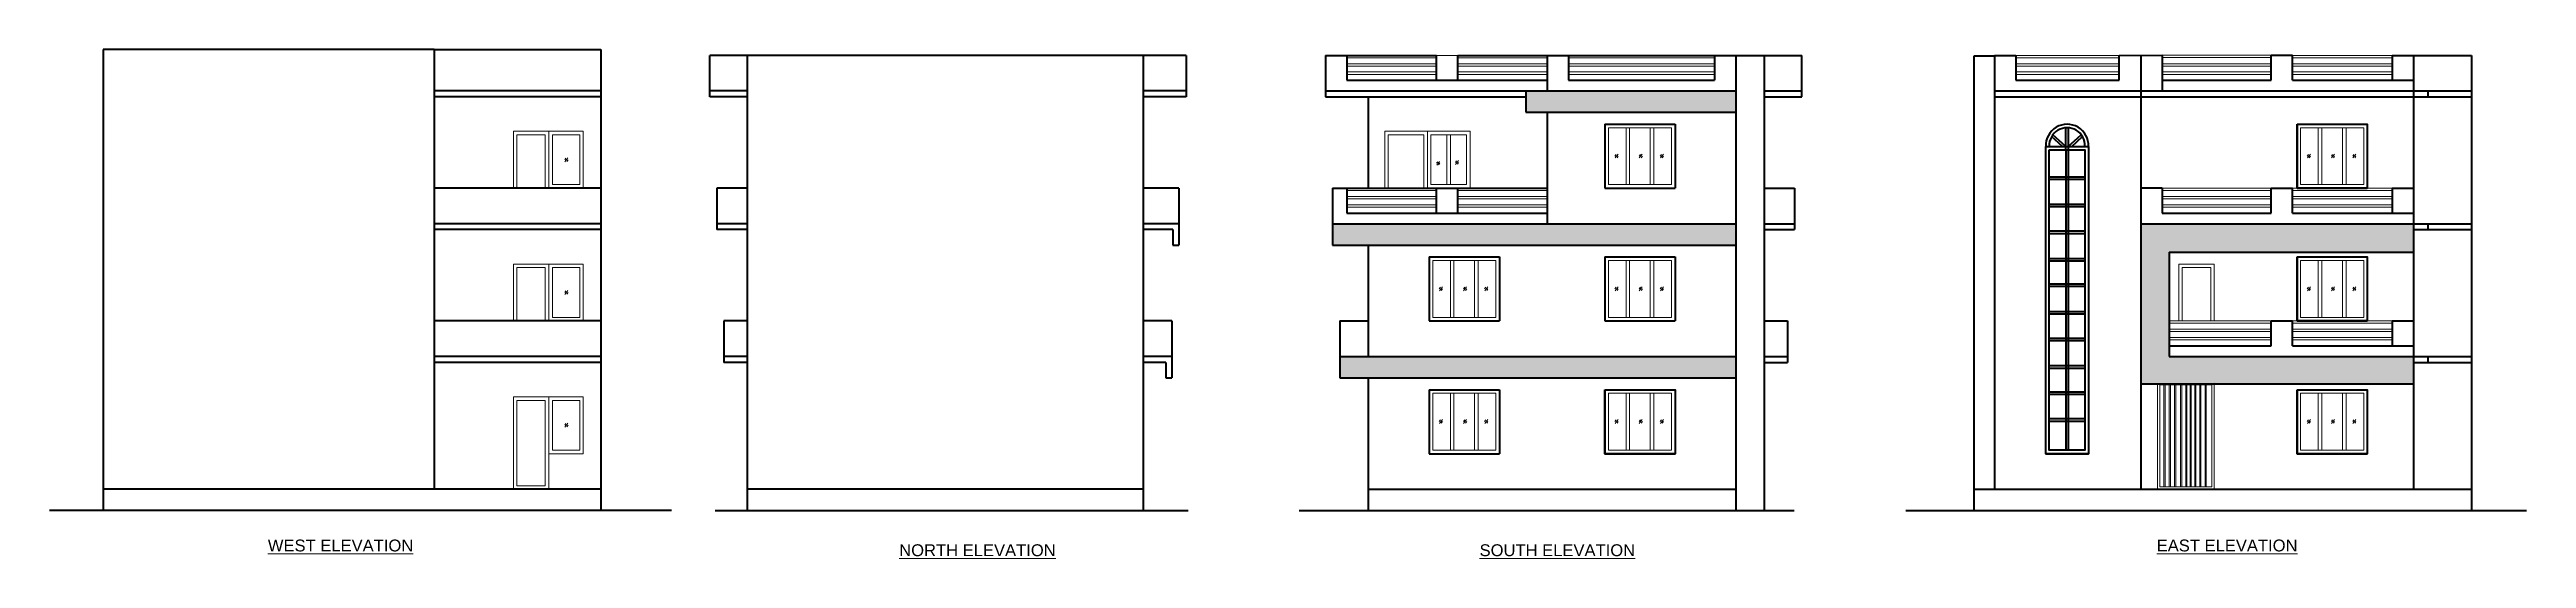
# Model space of a CAD drawing. Header units: inches. Extents: x -14619 to 1971361, y -855114 to -978.
# Drawn here: x 22157 to 24246, y -4106 to -3677 of the extents above; entities that cross this region are included whole.
import ezdxf

# ---------------------------------------------------------------- set-up
doc = ezdxf.new("R2010")
doc.units = ezdxf.units.IN
doc.header["$LTSCALE"] = 0.5
doc.header["$MEASUREMENT"] = 0
for name, color, linetype, lineweight in [('elev 25', 143, 'Continuous', 20), ('HACTH', 8, 'Continuous', 5), ('TEXT', 220, 'Continuous', 9), ('wall', 20, 'Continuous', 40), ('win door light', 30, 'Continuous', 18)]:
    doc.layers.add(name, color=color, linetype=linetype, lineweight=lineweight)
doc.styles.add('arial', font='arial.ttf')

msp = doc.modelspace()

# ---------------------------------------------------------------- texts
at = {"layer": 'TEXT', "ltscale": 5, "char_height": 10, "width": 169.444, "style": 'arial'}
for s, insert, attachment_point in [('{\\LWEST ELEVATION}', (22341.2, -4090.2), 1), ('\\pi20.02;{\\LEAST ELEVATION}', (24052.6, -4090.2), 3), ('{\\LNORTH ELEVATION}', (23005.5, -4094.2), 3), ('\\pi20.0151;{\\LSOUTH ELEVATION}', (23342.9, -4094.2), 1)]:
    msp.add_mtext(s, dxfattribs=dict(at, insert=insert, attachment_point=attachment_point))

# ---------------------------------------------------------------- hatches: boundary and pattern name
at = {"layer": 'HACTH'}
h = msp.add_hatch(color=256, dxfattribs=at)
h.dxf.hatch_style = 1
h.paths.add_polyline_path([(23245, -3936.8), (23245, -3954.8), (23579, -3954.8), (23579, -3936.8)])
h.paths.add_polyline_path([(23579, -3841.8), (23579, -3823.8), (23239, -3823.8), (23239, -3841.8)])
h.paths.add_polyline_path([(23401.9, -3711.8), (23401.9, -3729.8), (23579, -3729.8), (23579, -3711.8)])
h = msp.add_hatch(color=256, dxfattribs=at)
h.dxf.hatch_style = 1
h.paths.add_polyline_path([(23920.4, -3823.8), (23920.4, -3958.8), (23934.4, -3958.8), (23982.4, -3958.8), (24150.5, -3958.8), (24150.5, -3935.8), (23944.4, -3935.8), (23944.4, -3847.8), (24150.5, -3847.8), (24150.5, -3823.8)])

# ---------------------------------------------------------------- linework, layer by layer
at = {"layer": 'elev 25'}
for p, q in [((23326.5, -3681.8), (23251, -3681.8)), ((23326.5, -3683.8), (23251, -3683.8)), ((23326.5, -3688.8), (23251, -3688.8)), ((23326.5, -3690.8), (23251, -3690.8)), ((23326.5, -3695.8), (23251, -3695.8)), ((23419.9, -3681.8), (23326.5, -3681.8)), ((23419.9, -3683.8), (23344.5, -3683.8)), ((23419.9, -3688.8), (23344.5, -3688.8)), ((23419.9, -3690.8), (23344.5, -3690.8)), ((23419.9, -3695.8), (23344.5, -3695.8)), ((23561, -3681.8), (23437.9, -3681.8)), ((23561, -3683.8), (23437.9, -3683.8)), ((23561, -3688.8), (23437.9, -3688.8)), ((23561, -3690.8), (23437.9, -3690.8)), ((23561, -3695.8), (23437.9, -3695.8)), ((23902.1, -3681.8), (23815.1, -3681.8)), ((23902.1, -3683.8), (23815.1, -3683.8)), ((23902.1, -3688.8), (23815.1, -3688.8)), ((23902.1, -3690.8), (23815.1, -3690.8)), ((23902.1, -3695.8), (23815.1, -3695.8)), ((24030.4, -3681.7), (23938.4, -3681.7)), ((24030.4, -3683.7), (23938.4, -3683.7)), ((24030.4, -3688.8), (23938.4, -3688.8)), ((24030.4, -3690.8), (23938.4, -3690.8)), ((24030.4, -3695.8), (23938.4, -3695.8)), ((24132.5, -3681.8), (24048.4, -3681.8)), ((24132.5, -3683.8), (24048.4, -3683.8)), ((24132.5, -3688.8), (24048.4, -3688.8)), ((24132.5, -3690.8), (24048.4, -3690.8)), ((24132.5, -3695.8), (24048.4, -3695.8)), ((23326.5, -3697.8), (23251, -3697.8)), ((23419.9, -3697.8), (23344.5, -3697.8)), ((23561, -3697.8), (23437.9, -3697.8)), ((23902.1, -3697.8), (23815.1, -3697.8)), ((24030.4, -3697.8), (23938.4, -3697.8)), ((24132.5, -3697.8), (24048.4, -3697.8)), ((23326.5, -3793.8), (23251, -3793.8)), ((23326.5, -3795.8), (23251, -3795.8)), ((23326.5, -3800.8), (23251, -3800.8)), ((23419.9, -3793.8), (23344.5, -3793.8)), ((23419.9, -3795.8), (23344.5, -3795.8)), ((23419.9, -3800.8), (23344.5, -3800.8)), ((24030.4, -3793.8), (23938.4, -3793.8)), ((24030.4, -3795.8), (23938.4, -3795.8)), ((24030.4, -3800.8), (23938.4, -3800.8)), ((24132.5, -3793.8), (24048.4, -3793.8)), ((24132.5, -3795.8), (24048.4, -3795.8)), ((24132.5, -3800.8), (24048.4, -3800.8)), ((23326.5, -3802.8), (23251, -3802.8)), ((23326.5, -3807.8), (23251, -3807.8)), ((23326.5, -3809.8), (23251, -3809.8)), ((23419.9, -3802.8), (23344.5, -3802.8)), ((23419.9, -3807.8), (23344.5, -3807.8)), ((23419.9, -3809.8), (23344.5, -3809.8)), ((24030.4, -3802.8), (23938.4, -3802.8)), ((24030.4, -3807.8), (23938.4, -3807.8)), ((24030.4, -3809.8), (23938.4, -3809.8)), ((24132.5, -3802.8), (24048.4, -3802.8)), ((24132.5, -3807.8), (24048.4, -3807.8)), ((24132.5, -3809.8), (24048.4, -3809.8)), ((24030.4, -3905.8), (23944.4, -3905.8)), ((24030.4, -3907.8), (23944.4, -3907.8)), ((24030.4, -3912.8), (23944.4, -3912.8)), ((24030.4, -3914.8), (23944.4, -3914.8)), ((24030.4, -3919.8), (23944.4, -3919.8)), ((24030.4, -3921.8), (23944.4, -3921.8)), ((24132.5, -3905.8), (24048.4, -3905.8)), ((24132.5, -3907.8), (24048.4, -3907.8)), ((24132.5, -3912.8), (24048.4, -3912.8)), ((24132.5, -3914.8), (24048.4, -3914.8)), ((24132.5, -3919.8), (24048.4, -3919.8)), ((24132.5, -3921.8), (24048.4, -3921.8))]:
    msp.add_line(p, q, dxfattribs=at)
at = {"layer": 'wall'}
for p, q in [((22202.4, -3676.8), (22202.4, -4065.8)), ((22481.4, -3676.8), (22202.4, -3676.8)), ((22481.4, -3676.8), (22481.4, -4047.8)), ((22481.4, -3676.8), (22622, -3676.8)), ((22622, -3676.8), (22622, -4065.8)), ((22713.8, -3716.8), (22713.8, -3681.8)), ((23115.4, -3681.8), (22713.8, -3681.8)), ((22745.5, -3681.8), (22745.5, -4065.8)), ((23079.4, -3681.8), (23079.4, -3823.8)), ((23115.4, -3681.8), (23115.4, -3716.8)), ((23233, -3681.8), (23326.5, -3681.8)), ((23233, -3681.8), (23233, -3716.8)), ((23251, -3681.8), (23251, -3702.8)), ((23251, -3681.8), (23326.5, -3681.8)), ((23326.5, -3702.8), (23326.5, -3681.8)), ((23344.5, -3681.8), (23634.5, -3681.8)), ((23344.5, -3681.8), (23419.9, -3681.8)), ((23344.5, -3702.8), (23344.5, -3681.8)), ((23419.9, -3681.8), (23419.9, -3711.8)), ((23419.9, -3681.8), (23561, -3681.8)), ((23437.9, -3681.8), (23437.9, -3702.8)), ((23561, -3681.8), (23561, -3702.8)), ((23579, -3681.8), (23579, -4065.8)), ((23602.8, -3681.8), (23602.8, -4065.8)), ((23634.5, -3716.8), (23634.5, -3681.8)), ((23779.7, -3682.4), (23779.7, -4065.8)), ((23797.1, -3682.4), (23779.7, -3682.4)), ((23797.1, -3681.8), (23797.1, -4047.8)), ((23797.1, -3681.8), (23815.1, -3681.8)), ((23815.1, -3681.8), (23815.1, -3702.8)), ((23902.1, -3681.8), (23938.4, -3681.7)), ((23902.1, -3702.8), (23902.1, -3681.8)), ((23920.4, -3681.8), (23920.4, -4047.8)), ((23938.4, -3681.7), (23938.4, -3711.7)), ((24030.4, -3702.8), (24030.4, -3681.8)), ((24048.4, -3681.8), (24030.4, -3681.8)), ((24048.4, -3702.8), (24048.4, -3681.8)), ((24132.5, -3681.8), (24132.5, -3702.8)), ((24132.5, -3681.8), (24199.3, -3681.8)), ((24150.5, -3681.8), (24150.5, -4047.8)), ((24199.3, -3681.8), (24199.3, -4065.8)), ((22622, -3711.8), (22481.4, -3711.8)), ((22622, -3716.8), (22481.4, -3716.8)), ((22745.5, -3711.8), (22713.8, -3711.8)), ((22745.5, -3716.8), (22713.8, -3716.8)), ((23115.4, -3711.8), (23079.4, -3711.8)), ((23115.4, -3716.8), (23079.4, -3716.8)), ((23233, -3711.8), (23579, -3711.8)), ((23233, -3716.8), (23401.9, -3716.8)), ((23251, -3702.8), (23419.9, -3702.8)), ((23268.9, -3716.8), (23268.9, -3793.8)), ((23401.9, -3711.8), (23401.9, -3729.8)), ((23437.9, -3702.8), (23561, -3702.8)), ((23602.8, -3711.8), (23634.5, -3711.8)), ((23602.8, -3716.8), (23634.5, -3716.8)), ((23797.1, -3711.8), (24199.3, -3711.8)), ((23797.1, -3716.8), (24199.3, -3716.8)), ((23815.1, -3702.8), (23902.1, -3702.8)), ((23938.4, -3702.8), (24030.4, -3702.8)), ((24048.4, -3702.8), (24150.5, -3702.8)), ((24162.5, -3711.8), (24162.5, -3716.8)), ((23401.9, -3729.8), (23579, -3729.8)), ((23419.9, -3729.8), (23419.9, -3823.8)), ((23468.5, -3739.8), (23468.5, -3793.8)), ((23468.5, -3739.8), (23468.5, -3793.8)), ((23468.5, -3739.8), (23527.7, -3739.8)), ((23527.7, -3739.8), (23527.7, -3793.8)), ((23527.7, -3739.8), (23527.7, -3793.8)), ((23854.3, -3758.6), (23845.2, -3750.3)), ((23857.3, -3758.6), (23846.3, -3748.7)), ((23857.3, -3761.6), (23857.3, -3742.8)), ((23859.3, -3742.8), (23859.3, -4014.8)), ((23859.3, -3758.6), (23870.3, -3748.7)), ((23862.3, -3758.6), (23871.4, -3750.3)), ((24052.2, -3739.8), (24052.2, -3793.8)), ((24052.2, -3739.8), (24052.2, -3793.8)), ((24052.2, -3739.8), (24111.4, -3739.8)), ((24111.4, -3739.8), (24111.4, -3793.8)), ((24111.4, -3739.8), (24111.4, -3793.8)), ((23857.3, -3761.5), (23857.3, -4014.8)), ((22622, -3793.8), (22481.4, -3793.8)), ((22745.5, -3793.8), (22719.8, -3793.8)), ((22719.8, -3793.8), (22719.8, -3828.8)), ((23109.4, -3793.8), (23079.4, -3793.8)), ((23109.4, -3793.8), (23109.4, -3841.8)), ((23239, -3793.8), (23419.9, -3793.8)), ((23239, -3793.8), (23282.9, -3793.8)), ((23239, -3793.8), (23239, -3841.8)), ((23251, -3793.8), (23326.5, -3793.8)), ((23251, -3793.8), (23251, -3814.8)), ((23318.9, -3793.8), (23419.9, -3793.8)), ((23326.5, -3814.8), (23326.5, -3793.8)), ((23326.5, -3793.8), (23344.5, -3793.8)), ((23344.5, -3793.8), (23419.9, -3793.8)), ((23344.5, -3814.8), (23344.5, -3793.8)), ((23468.5, -3793.8), (23527.7, -3793.8)), ((23602.8, -3793.8), (23628.5, -3793.8)), ((23628.5, -3793.8), (23628.5, -3828.8)), ((23843.3, -3784.2), (23873.3, -3784.2)), ((23843.3, -3786.2), (23873.3, -3786.2)), ((23938.4, -3793.8), (23920.4, -3793.8)), ((23938.4, -3793.8), (23938.4, -3814.8)), ((24030.4, -3814.8), (24030.4, -3793.8)), ((24030.4, -3793.8), (24048.4, -3793.8)), ((24048.4, -3814.8), (24048.4, -3793.8)), ((24052.2, -3793.8), (24111.4, -3793.8)), ((24132.5, -3793.8), (24132.5, -3814.8)), ((24132.5, -3793.8), (24150.5, -3793.8)), ((23251, -3814.8), (23419.9, -3814.8)), ((23843.3, -3807.3), (23873.3, -3807.3)), ((23843.3, -3809.3), (23873.3, -3809.3)), ((23938.4, -3814.8), (24030.4, -3814.8)), ((24048.4, -3814.8), (24150.5, -3814.8)), ((22622, -3823.8), (22481.4, -3823.8)), ((22622, -3828.8), (22481.4, -3828.8)), ((22745.5, -3823.8), (22719.8, -3823.8)), ((22745.5, -3828.8), (22719.8, -3828.8)), ((23079.4, -3823.8), (23079.4, -3935.8)), ((23109.4, -3823.8), (23079.4, -3823.8)), ((23104.4, -3828.8), (23079.4, -3828.8)), ((23104.4, -3828.8), (23104.4, -3841.8)), ((23104.4, -3841.8), (23109.4, -3841.8)), ((23239, -3823.8), (23579, -3823.8)), ((23239, -3841.8), (23579, -3841.8)), ((23268.9, -3841.8), (23268.9, -3935.8)), ((23602.8, -3823.8), (23628.5, -3823.8)), ((23602.8, -3828.8), (23628.5, -3828.8)), ((23843.3, -3829.9), (23873.3, -3829.9)), ((23843.3, -3831.9), (23873.3, -3831.9)), ((23920.4, -3823.8), (24199.3, -3823.8)), ((24150.5, -3828.8), (24199.3, -3828.8)), ((24162.5, -3823.8), (24162.5, -3828.8)), ((23320.4, -3851.8), (23320.4, -3905.8)), ((23320.4, -3851.8), (23320.4, -3905.8)), ((23320.4, -3851.8), (23320.4, -3905.8)), ((23320.4, -3851.8), (23379.6, -3851.8)), ((23379.6, -3851.8), (23379.6, -3905.8)), ((23379.6, -3851.8), (23379.6, -3905.8)), ((23379.6, -3851.8), (23379.6, -3905.8)), ((23468.5, -3851.8), (23468.5, -3905.8)), ((23468.5, -3851.8), (23468.5, -3905.8)), ((23468.5, -3851.8), (23468.5, -3905.8)), ((23468.5, -3851.8), (23527.7, -3851.8)), ((23527.7, -3851.8), (23527.7, -3905.8)), ((23527.7, -3851.8), (23527.7, -3905.8)), ((23527.7, -3851.8), (23527.7, -3905.8)), ((23843.3, -3853), (23873.3, -3853)), ((23843.3, -3855), (23873.3, -3855)), ((23944.4, -3847.8), (23944.4, -3935.8)), ((23944.4, -3847.8), (24150.5, -3847.8)), ((24052.2, -3851.8), (24052.2, -3905.8)), ((24052.2, -3851.8), (24052.2, -3905.8)), ((24052.2, -3851.8), (24111.4, -3851.8)), ((24111.4, -3851.8), (24111.4, -3905.8)), ((24111.4, -3851.8), (24111.4, -3905.8)), ((23843.3, -3874.6), (23873.3, -3874.6)), ((23843.3, -3876.6), (23873.3, -3876.6)), ((23843.3, -3897.8), (23873.3, -3897.8)), ((23843.3, -3899.8), (23873.3, -3899.8)), ((22622, -3905.8), (22481.4, -3905.8)), ((22745.5, -3905.8), (22725.8, -3905.8)), ((22725.8, -3905.8), (22725.8, -3940.8)), ((23103.4, -3905.8), (23079.4, -3905.8)), ((23103.4, -3905.8), (23103.4, -3935.8)), ((23245, -3905.8), (23268.9, -3905.8)), ((23245, -3905.8), (23245, -3935.8)), ((23320.4, -3905.8), (23379.6, -3905.8)), ((23468.5, -3905.8), (23527.7, -3905.8)), ((23602.8, -3905.8), (23622.5, -3905.8)), ((23622.5, -3905.8), (23622.5, -3940.8)), ((23843.3, -3920.4), (23873.3, -3920.4)), ((23843.3, -3922.4), (23873.3, -3922.4)), ((23920.4, -3905.8), (23920.4, -3940.8)), ((24030.4, -3926.8), (24030.4, -3905.8)), ((24030.4, -3905.8), (24048.4, -3905.8)), ((24048.4, -3926.8), (24048.4, -3905.8)), ((24052.2, -3905.8), (24111.4, -3905.8)), ((24132.5, -3905.8), (24132.5, -3926.8)), ((24132.5, -3905.8), (24150.5, -3905.8)), ((22622, -3935.8), (22481.4, -3935.8)), ((22622, -3940.8), (22481.4, -3940.8)), ((22745.5, -3935.8), (22725.8, -3935.8)), ((22745.5, -3940.8), (22725.8, -3940.8)), ((23079.4, -3935.8), (23079.4, -4065.8)), ((23103.4, -3935.8), (23079.4, -3935.8)), ((23098.4, -3940.8), (23079.4, -3940.8)), ((23098.4, -3940.8), (23098.4, -3953.8)), ((23103.4, -3935.8), (23103.4, -3953.8)), ((23245, -3935.8), (23579, -3935.8)), ((23245, -3935.8), (23245, -3953.8)), ((23602.8, -3935.8), (23622.5, -3935.8)), ((23602.8, -3940.8), (23622.5, -3940.8)), ((23843.3, -3943.5), (23873.3, -3943.5)), ((23843.3, -3945.5), (23873.3, -3945.5)), ((23944.4, -3926.8), (24030.4, -3926.8)), ((23944.4, -3935.8), (24199.3, -3935.8)), ((24048.4, -3926.8), (24150.5, -3926.8)), ((24150.5, -3940.8), (24199.3, -3940.8)), ((24162.5, -3935.8), (24162.5, -3940.8)), ((23098.4, -3953.8), (23103.4, -3953.8)), ((23245, -3953.8), (23579, -3953.8)), ((23268.9, -3953.8), (23268.9, -4065.8)), ((23320.4, -3963.8), (23320.4, -4017.8)), ((23320.4, -3963.8), (23320.4, -4017.8)), ((23320.4, -3963.8), (23379.6, -3963.8)), ((23379.6, -3963.8), (23379.6, -4017.8)), ((23379.6, -3963.8), (23379.6, -4017.8)), ((23468.5, -3963.8), (23468.5, -4017.8)), ((23468.5, -3963.8), (23468.5, -4017.8)), ((23468.5, -3963.8), (23527.7, -3963.8)), ((23527.7, -3963.8), (23527.7, -4017.8)), ((23527.7, -3963.8), (23527.7, -4017.8)), ((23843.3, -3965.6), (23873.3, -3965.6)), ((23843.3, -3967.6), (23873.3, -3967.6)), ((23920.4, -3958.8), (24150.5, -3958.8)), ((24052.2, -3963.8), (24052.2, -4017.8)), ((24052.2, -3963.8), (24052.2, -4017.8)), ((24052.2, -3963.8), (24111.4, -3963.8)), ((24111.4, -3963.8), (24111.4, -4017.8)), ((24111.4, -3963.8), (24111.4, -4017.8)), ((23843.3, -3988.2), (23873.3, -3988.2)), ((23843.3, -3990.2), (23873.3, -3990.2)), ((23320.4, -4017.8), (23379.6, -4017.8)), ((23468.5, -4017.8), (23527.7, -4017.8)), ((23840.3, -4017.8), (23876.3, -4017.8)), ((24052.2, -4017.8), (24111.4, -4017.8)), ((22622, -4047.8), (22202.4, -4047.8)), ((23079.4, -4047.8), (22745.5, -4047.8)), ((23268.9, -4047.8), (23579, -4047.8)), ((23779.7, -4047.8), (24199.3, -4047.8)), ((22681.5, -4065.8), (22157.1, -4065.8)), ((22718.3, -4065.8), (23117.2, -4065.8)), ((23210.8, -4065.8), (23628.1, -4065.8)), ((23722.3, -4065.8), (24245.6, -4065.8))]:
    msp.add_line(p, q, dxfattribs=at)
for points in [[(23840.3, -3758.6), (23876.3, -3758.6), (23876.3, -4017.8), (23840.3, -4017.8)], [(24052.2, -3739.8), (24111.4, -3739.8), (24111.4, -3793.8), (24052.2, -3793.8)], [(23843.3, -3761.6), (23873.3, -3761.6), (23873.3, -4014.8), (23843.3, -4014.8)], [(24052.2, -3851.8), (24111.4, -3851.8), (24111.4, -3905.8), (24052.2, -3905.8)], [(23468.5, -3963.8), (23527.7, -3963.8), (23527.7, -4017.8), (23468.5, -4017.8)], [(24052.2, -3963.8), (24111.4, -3963.8), (24111.4, -4017.8), (24052.2, -4017.8)]]:
    msp.add_lwpolyline(points, close=True, dxfattribs=at)
for radius in [18, 15.1]:
    msp.add_arc((23858.3, -3757.9), radius, 357.7832, 182.2168, dxfattribs=at)
at = {"layer": 'win door light'}
for p, q in [((23282.9, -3745.8), (23354.9, -3745.8)), ((23282.9, -3745.8), (23282.9, -3793.8)), ((23318.9, -3745.8), (23318.9, -3793.8)), ((23335.4, -3748.8), (23335.4, -3790.8)), ((23338.4, -3748.8), (23338.4, -3790.8)), ((23354.9, -3745.8), (23354.9, -3793.8)), ((23486.4, -3742.8), (23486.4, -3790.8)), ((23489.4, -3742.8), (23489.4, -3790.8)), ((23506.8, -3742.8), (23506.8, -3790.8)), ((23509.8, -3742.8), (23509.8, -3790.8)), ((24070.1, -3742.8), (24070.1, -3790.8)), ((24073.1, -3742.8), (24073.1, -3790.8)), ((24090.5, -3742.8), (24090.5, -3790.8)), ((24093.5, -3742.8), (24093.5, -3790.8)), ((22592.6, -3768.4), (22591.5, -3769.8)), ((22594.2, -3768.1), (22591.7, -3771.5)), ((22594.3, -3769.8), (22593.2, -3771.2)), ((23327.6, -3771.5), (23326.6, -3772.8)), ((23329.2, -3771.2), (23326.8, -3774.5)), ((23329.3, -3772.8), (23328.3, -3774.2)), ((23343.5, -3770.8), (23342.5, -3772.1)), ((23345.1, -3770.5), (23342.6, -3773.8)), ((23345.2, -3772.1), (23344.2, -3773.5)), ((23478.1, -3765.3), (23477.1, -3766.7)), ((23479.7, -3765), (23477.2, -3768.3)), ((23479.8, -3766.7), (23478.8, -3768.1)), ((23498.5, -3765.3), (23497.4, -3766.7)), ((23500.1, -3765), (23497.6, -3768.3)), ((23500.2, -3766.7), (23499.1, -3768.1)), ((23516.4, -3765.3), (23515.3, -3766.7)), ((23518, -3765), (23515.5, -3768.3)), ((23518.1, -3766.7), (23517, -3768.1)), ((24061.9, -3765.3), (24060.8, -3766.7)), ((24063.4, -3765), (24061, -3768.3)), ((24063.6, -3766.7), (24062.5, -3768.1)), ((24082.2, -3765.3), (24081.2, -3766.7)), ((24083.8, -3765), (24081.3, -3768.3)), ((24083.9, -3766.7), (24082.9, -3768.1)), ((24100.1, -3765.3), (24099.1, -3766.7)), ((24101.7, -3765), (24099.3, -3768.3)), ((24101.8, -3766.7), (24100.8, -3768.1)), ((23338.3, -3854.8), (23338.3, -3902.8)), ((23341.3, -3854.8), (23341.3, -3902.8)), ((23358.6, -3854.8), (23358.6, -3902.8)), ((23361.6, -3854.8), (23361.6, -3902.8)), ((23486.4, -3854.8), (23486.4, -3902.8)), ((23489.4, -3854.8), (23489.4, -3902.8)), ((23506.8, -3854.8), (23506.8, -3902.8)), ((23509.8, -3854.8), (23509.8, -3902.8)), ((23952.4, -3857.8), (23982.4, -3857.8)), ((23952.4, -3857.8), (23952.4, -3905.8)), ((23982.4, -3857.8), (23982.4, -3905.8)), ((24070.1, -3854.8), (24070.1, -3902.8)), ((24073.1, -3854.8), (24073.1, -3902.8)), ((24090.5, -3854.8), (24090.5, -3902.8)), ((24093.5, -3854.8), (24093.5, -3902.8)), ((22592.6, -3880.4), (22591.5, -3881.8)), ((22594.2, -3880.1), (22591.7, -3883.5)), ((22594.3, -3881.8), (22593.2, -3883.2)), ((23330, -3877.3), (23328.9, -3878.7)), ((23331.6, -3877), (23329.1, -3880.3)), ((23331.7, -3878.7), (23330.6, -3880.1)), ((23350.4, -3877.3), (23349.3, -3878.7)), ((23352, -3877), (23349.5, -3880.3)), ((23352.1, -3878.7), (23351, -3880.1)), ((23368.3, -3877.3), (23367.2, -3878.7)), ((23369.9, -3877), (23367.4, -3880.3)), ((23370, -3878.7), (23368.9, -3880.1)), ((23478.1, -3877.3), (23477.1, -3878.7)), ((23479.7, -3877), (23477.2, -3880.3)), ((23479.8, -3878.7), (23478.8, -3880.1)), ((23498.5, -3877.3), (23497.4, -3878.7)), ((23500.1, -3877), (23497.6, -3880.3)), ((23500.2, -3878.7), (23499.1, -3880.1)), ((23516.4, -3877.3), (23515.3, -3878.7)), ((23518, -3877), (23515.5, -3880.3)), ((23518.1, -3878.7), (23517, -3880.1)), ((24061.9, -3877.3), (24060.8, -3878.7)), ((24063.4, -3877), (24061, -3880.3)), ((24063.6, -3878.7), (24062.5, -3880.1)), ((24082.2, -3877.3), (24081.2, -3878.7)), ((24083.8, -3877), (24081.3, -3880.3)), ((24083.9, -3878.7), (24082.9, -3880.1)), ((24100.1, -3877.3), (24099.1, -3878.7)), ((24101.7, -3877), (24099.3, -3880.3)), ((24101.8, -3878.7), (24100.8, -3880.1)), ((23338.3, -3966.8), (23338.3, -4014.8)), ((23341.3, -3966.8), (23341.3, -4014.8)), ((23358.6, -3966.8), (23358.6, -4014.8)), ((23361.6, -3966.8), (23361.6, -4014.8)), ((23486.4, -3966.8), (23486.4, -4014.8)), ((23489.4, -3966.8), (23489.4, -4014.8)), ((23506.8, -3966.8), (23506.8, -4014.8)), ((23509.8, -3966.8), (23509.8, -4014.8)), ((23934.4, -3958.8), (23934.4, -4047.8)), ((23940, -3959.8), (23940, -4045.8)), ((23941, -3959.8), (23941, -4045.8)), ((23944.4, -3959.8), (23944.4, -4045.8)), ((23945.4, -3959.8), (23945.4, -4045.8)), ((23948.9, -3959.8), (23948.9, -4045.8)), ((23949.9, -3959.8), (23949.9, -4045.8)), ((23954, -3959.8), (23954, -4045.8)), ((23955, -3959.8), (23955, -4045.8)), ((23958.4, -3959.8), (23958.4, -4045.8)), ((23959.4, -3959.8), (23959.4, -4045.8)), ((23962, -3959.8), (23962, -4045.8)), ((23963, -3959.8), (23963, -4045.8)), ((23965.9, -3959.8), (23965.9, -4045.8)), ((23966.9, -3959.8), (23966.9, -4045.8)), ((23970.1, -3959.8), (23970.1, -4045.8)), ((23971.1, -3959.8), (23971.1, -4045.8)), ((23974.6, -3959.8), (23974.6, -4045.8)), ((23975.6, -3959.8), (23975.6, -4045.8)), ((23982.4, -3958.8), (23982.4, -4047.8)), ((24070.1, -3966.8), (24070.1, -4014.8)), ((24073.1, -3966.8), (24073.1, -4014.8)), ((24090.5, -3966.8), (24090.5, -4014.8)), ((24093.5, -3966.8), (24093.5, -4014.8)), ((23331.6, -3989), (23329.1, -3992.3)), ((23352, -3989), (23349.5, -3992.3)), ((23369.9, -3989), (23367.4, -3992.3)), ((23479.7, -3989), (23477.2, -3992.3)), ((23500.1, -3989), (23497.6, -3992.3)), ((23518, -3989), (23515.5, -3992.3)), ((24063.4, -3989), (24061, -3992.3)), ((24083.8, -3989), (24081.3, -3992.3)), ((24101.7, -3989), (24099.3, -3992.3)), ((22592.6, -3992.4), (22591.5, -3993.8)), ((22594.2, -3992.1), (22591.7, -3995.5)), ((22594.3, -3993.8), (22593.2, -3995.2)), ((23330, -3989.3), (23328.9, -3990.7)), ((23331.7, -3990.7), (23330.6, -3992.1)), ((23350.4, -3989.3), (23349.3, -3990.7)), ((23352.1, -3990.7), (23351, -3992.1)), ((23368.3, -3989.3), (23367.2, -3990.7)), ((23370, -3990.7), (23368.9, -3992.1)), ((23478.1, -3989.3), (23477.1, -3990.7)), ((23479.8, -3990.7), (23478.8, -3992.1)), ((23498.5, -3989.3), (23497.4, -3990.7)), ((23500.2, -3990.7), (23499.1, -3992.1)), ((23516.4, -3989.3), (23515.3, -3990.7)), ((23518.1, -3990.7), (23517, -3992.1)), ((24061.9, -3989.3), (24060.8, -3990.7)), ((24063.6, -3990.7), (24062.5, -3992.1)), ((24082.2, -3989.3), (24081.2, -3990.7)), ((24083.9, -3990.7), (24082.9, -3992.1)), ((24100.1, -3989.3), (24099.1, -3990.7)), ((24101.8, -3990.7), (24100.8, -3992.1))]:
    msp.add_line(p, q, dxfattribs=at)
for points in [[(22548.2, -3793.8), (22548.2, -3745.8), (22578.1, -3745.8), (22578.1, -3793.8)], [(22551.2, -3793.8), (22551.2, -3748.8), (22575.1, -3748.8), (22575.1, -3793.8)], [(23282.9, -3793.8), (23282.9, -3745.8), (23318.9, -3745.8), (23318.9, -3793.8)], [(23285.9, -3793.8), (23285.9, -3748.8), (23315.9, -3748.8), (23315.9, -3793.8)], [(22548.2, -3905.8), (22548.2, -3857.8), (22578.1, -3857.8), (22578.1, -3905.8)], [(22551.2, -3905.8), (22551.2, -3860.8), (22575.1, -3860.8), (22575.1, -3905.8)], [(23952.4, -3905.8), (23952.4, -3857.8), (23982.4, -3857.8), (23982.4, -3905.8)], [(23955.4, -3905.8), (23955.4, -3860.8), (23979.4, -3860.8), (23979.4, -3905.8)], [(23982.4, -3958.8), (23982.4, -4047.8), (23934.4, -4047.8), (23934.4, -3958.8)]]:
    msp.add_lwpolyline(points, dxfattribs=at)
for points in [[(22578.2, -3745.8), (22607.2, -3745.8), (22607.2, -3793.8), (22578.2, -3793.8)], [(22581.2, -3748.8), (22604.2, -3748.8), (22604.2, -3790.8), (22581.2, -3790.8)], [(23318.9, -3745.8), (23354.9, -3745.8), (23354.9, -3793.8), (23318.9, -3793.8)], [(23321.9, -3748.8), (23351.9, -3748.8), (23351.9, -3790.8), (23321.9, -3790.8)], [(23468.5, -3739.8), (23527.7, -3739.8), (23527.7, -3793.8), (23468.5, -3793.8)], [(23471.5, -3742.8), (23524.7, -3742.8), (23524.7, -3790.8), (23471.5, -3790.8)], [(24052.2, -3739.8), (24111.4, -3739.8), (24111.4, -3793.8), (24052.2, -3793.8)], [(24055.2, -3742.8), (24108.4, -3742.8), (24108.4, -3790.8), (24055.2, -3790.8)], [(22578.2, -3857.8), (22607.2, -3857.8), (22607.2, -3905.8), (22578.2, -3905.8)], [(22581.2, -3860.8), (22604.2, -3860.8), (22604.2, -3902.8), (22581.2, -3902.8)], [(23320.4, -3851.8), (23379.6, -3851.8), (23379.6, -3905.8), (23320.4, -3905.8)], [(23323.4, -3854.8), (23376.6, -3854.8), (23376.6, -3902.8), (23323.4, -3902.8)], [(23468.5, -3851.8), (23527.7, -3851.8), (23527.7, -3905.8), (23468.5, -3905.8)], [(23471.5, -3854.8), (23524.7, -3854.8), (23524.7, -3902.8), (23471.5, -3902.8)], [(24052.2, -3851.8), (24111.4, -3851.8), (24111.4, -3905.8), (24052.2, -3905.8)], [(24055.2, -3854.8), (24108.4, -3854.8), (24108.4, -3902.8), (24055.2, -3902.8)], [(23320.4, -3963.8), (23379.6, -3963.8), (23379.6, -4017.8), (23320.4, -4017.8)], [(23323.4, -3966.8), (23376.6, -3966.8), (23376.6, -4014.8), (23323.4, -4014.8)], [(23468.5, -3963.8), (23527.7, -3963.8), (23527.7, -4017.8), (23468.5, -4017.8)], [(23471.5, -3966.8), (23524.7, -3966.8), (23524.7, -4014.8), (23471.5, -4014.8)], [(23936.4, -3959.8), (23980.4, -3959.8), (23980.4, -4045.8), (23936.4, -4045.8)], [(23982.4, -3957.8), (23982.4, -3957.8)], [(24052.2, -3963.8), (24111.4, -3963.8), (24111.4, -4017.8), (24052.2, -4017.8)], [(24055.2, -3966.8), (24108.4, -3966.8), (24108.4, -4014.8), (24055.2, -4014.8)], [(22548.2, -3969.8), (22578.1, -3969.8), (22578.1, -4047.8), (22548.2, -4047.8)], [(22551.2, -3972.8), (22575.1, -3972.8), (22575.1, -4044.8), (22551.2, -4044.8)], [(22578.2, -3969.8), (22607.2, -3969.8), (22607.2, -4017.8), (22578.2, -4017.8)], [(22581.2, -3972.8), (22604.2, -3972.8), (22604.2, -4014.8), (22581.2, -4014.8)]]:
    msp.add_lwpolyline(points, close=True, dxfattribs=at)

msp.set_redraw_order([(e.dxf.handle, doc.entitydb.next_handle()) for e in msp.query("TEXT MTEXT ATTDEF DIMENSION ARC_DIMENSION")])  # texts and dimensions are drawn at this point

doc.saveas('drawing.dxf')
